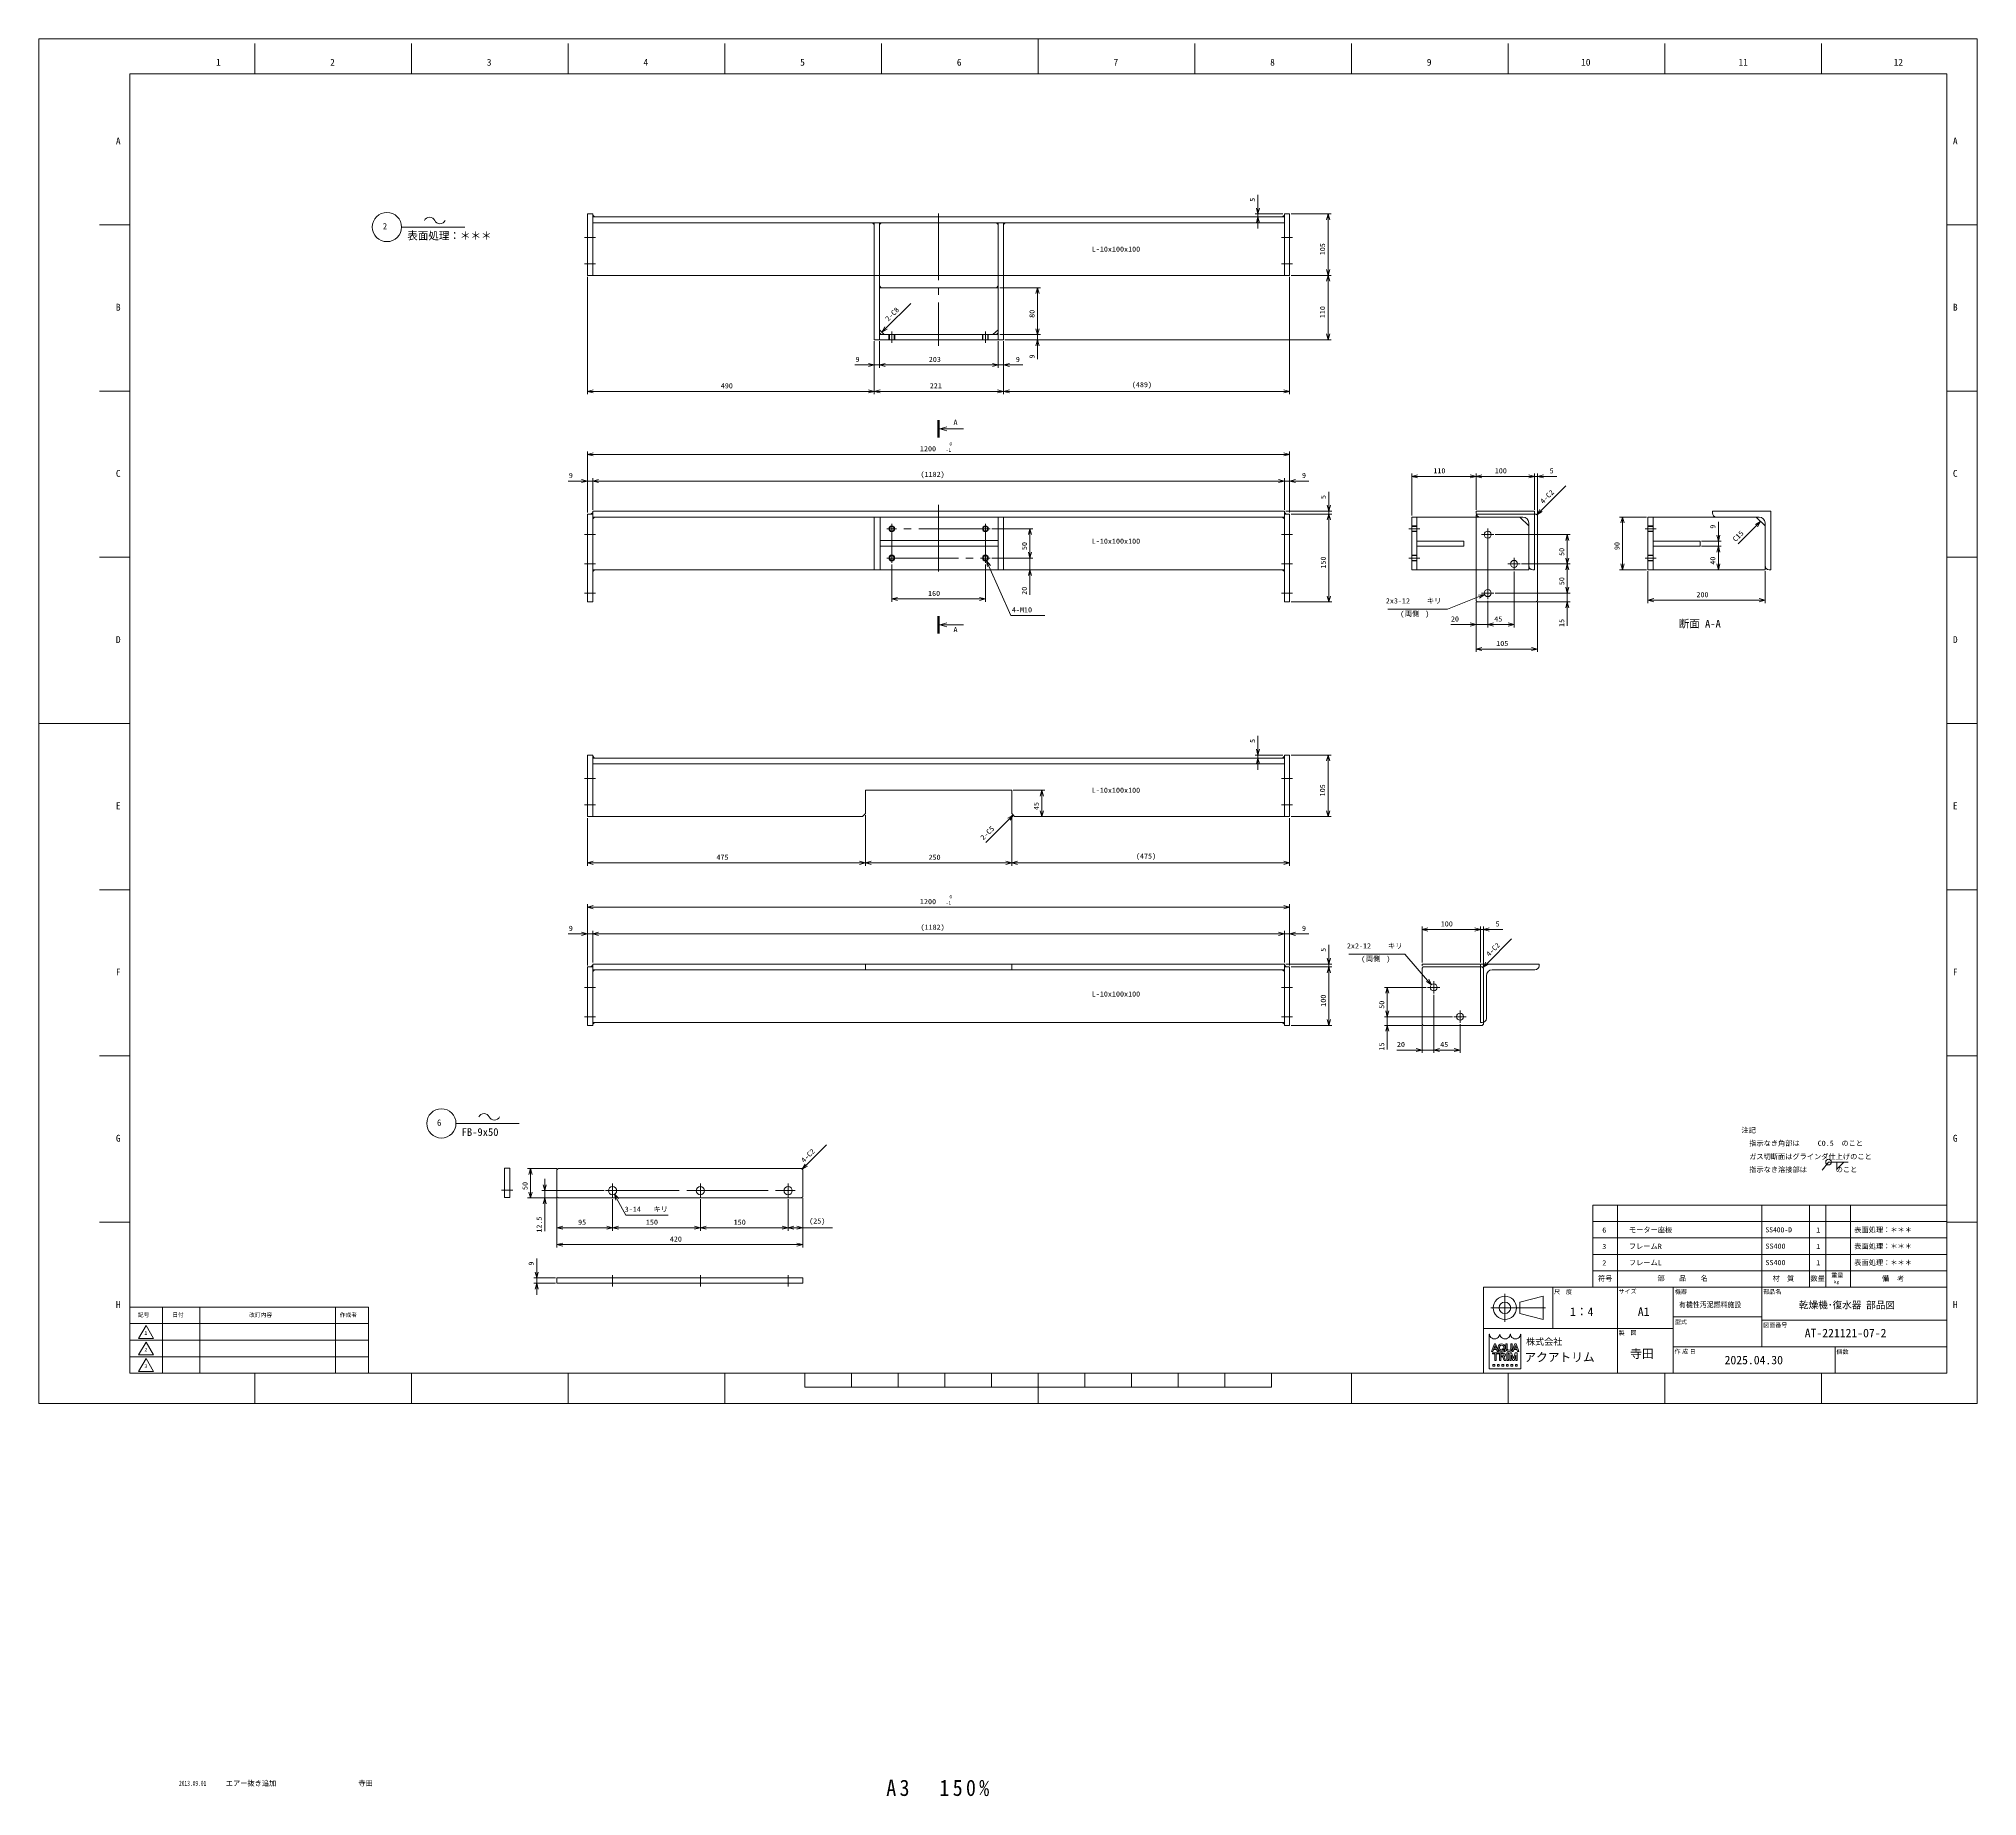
# Model space of a CAD drawing. Units: millimetres at full size. Extents: x -1656 to 1656, y -1827 to 1175.
import ezdxf
from ezdxf.enums import TextEntityAlignment as Align

# ---------------------------------------------------------------- set-up
doc = ezdxf.new("R2010")
doc.units = ezdxf.units.MM
doc.header["$LTSCALE"] = 12.6647
doc.linetypes.add('CHAIN2', pattern=[12, 9, -1, 1, -1])
for name, color, linetype, lineweight in [('0-0_90_FRAME', 2, 'Continuous', 9), ('0-1_91_BLANK', 6, 'Continuous', 9), ('0-2_08_DIM', 3, 'Continuous', 9), ('0-3_04_HIDDEN', 7, 'Continuous', 9), ('0-4_0', 134, 'Continuous', 9), ('0-5_05_CENTER', 2, 'CHAIN2', 9)]:
    doc.layers.add(name, color=color, linetype=linetype, lineweight=lineweight)
doc.layers.add('0-6_07_TEXT', color=3, linetype='Continuous')
doc.layers.add('0-8', color=7, linetype='Continuous')
doc.styles.add('ＭＳ ゴシック', font='')
doc.styles.add('ＭＳ Ｐゴシック', font='')
doc.styles.get('ＭＳ ゴシック').set_extended_font_data('MS Gothic')
doc.styles.get('ＭＳ Ｐゴシック').set_extended_font_data('MS PGothic')

# ---------------------------------------------------------------- blocks, each defined once
blk = doc.blocks.new('Weld-line')
at = {"layer": '0-2_08_DIM'}
blk.add_line((0, 0), (1, 0), dxfattribs=at)
blk = doc.blocks.new('Weld10-s5')
at = {"layer": '0-2_08_DIM'}
blk.add_circle((0, 0), 2, dxfattribs=at)
blk = doc.blocks.new('Weld10-a1')
at = {"layer": '0-2_08_DIM'}
blk.add_lwpolyline([(5, 0), (0, 5), (0, 0)], close=True, dxfattribs=at)
blk = doc.blocks.new('Jis_w20130906110600')
at = {"layer": '0-2_08_DIM'}
blk.add_line((-4.631, -5.765), (0, 0), dxfattribs=at)
blk.add_blockref('Weld10-s5', (0, 0), dxfattribs=at)
at = {"layer": '0-2_08_DIM', "xscale": 14, "yscale": 14}
blk.add_blockref('Weld-line', (0, 0), dxfattribs=at)
at = {"layer": '0-2_08_DIM', "xscale": -1, "rotation": 180}
blk.add_blockref('Weld10-a1', (6, 0), dxfattribs=at)
blk = doc.blocks.new('p1ba05')
at = {"layer": '0-2_08_DIM'}
for centre, start, end in [((-2.954, 0.285), 24.22764, 155.57578), ((0, 1.621), 204.22764, 335.57578)]:
    blk.add_arc(centre, 1.621, start, end, dxfattribs=at)
blk = doc.blocks.new('A$C2B834F33')
at = {"layer": '0-3_04_HIDDEN'}
for p, q in [((0, 0), (-100, 0)), ((-100, -3), (-100, 0)), ((0, 0), (0, -100)), ((-93, -10), (-20, -10)), ((-10, -20), (-10, -93)), ((-3, -100), (0, -100))]:
    blk.add_line(p, q, dxfattribs=at)
for centre, radius, start, end in [((-93, -3), 7, 180, 270), ((-20, -20), 10, 0, 90), ((-3, -93), 7, 180, 270)]:
    blk.add_arc(centre, radius, start, end, dxfattribs=at)
blk = doc.blocks.new('M10Tz_1')
at = {"layer": '0-4_0'}
for radius in [5, 4]:
    blk.add_circle((0, 0), radius, dxfattribs=at)
at = {"layer": '0-5_05_CENTER'}
for p, q in [((8.34, 0), (-8.34, 0)), ((0, -8.34), (0, 8.34))]:
    blk.add_line(p, q, dxfattribs=at)
blk = doc.blocks.new('seca02')
at = {"layer": '0-4_0'}
for q in [(3.5, 0.804), (3.5, -0.804), (10.635, 0)]:
    blk.add_line((0.5, 0), q, dxfattribs=at)
blk.add_solid([(-0.5, 3.763), (-0.5, -3.763), (0.5, 3.763), (0.5, -3.763)], dxfattribs=at)
blk = doc.blocks.new('AM_BALLOON1')
at = {"layer": '0-2_08_DIM'}
blk.add_circle((0, 0), 5, dxfattribs=at)
blk = doc.blocks.new('_Open30')
at = {"layer": '0-2_08_DIM'}
blk.add_line((0, 0), (-1, 0), dxfattribs=at)
blk.add_lwpolyline([(-1, 0.268), (0, 0), (-1, -0.268)], dxfattribs=at)

msp = doc.modelspace()

# ---------------------------------------------------------------- linework, layer by layer
at = {"layer": '0-0_90_FRAME'}
for p, q in [((-1286.9, 1115.59), (-1286.9, 1167.44)), ((-1019.17, 1115.59), (-1019.17, 1167.44)), ((-751.44, 1115.59), (-751.44, 1167.44)), ((-483.7, 1115.59), (-483.7, 1167.44)), ((-215.97, 1115.59), (-215.97, 1167.44)), ((319.5, 1115.59), (319.5, 1167.44)), ((587.24, 1115.59), (587.24, 1167.44)), ((854.97, 1115.59), (854.97, 1167.44)), ((1122.71, 1115.59), (1122.71, 1167.44)), ((1390.44, 1115.59), (1390.44, 1167.44)), ((-1501.02, 857.45), (-1552.87, 857.45)), ((1656.41, 857.45), (1604.56, 857.45)), ((-1501.02, 573.46), (-1552.87, 573.46)), ((1656.41, 573.46), (1604.56, 573.46)), ((-1501.02, 289.47), (-1552.87, 289.47)), ((1656.41, 289.47), (1604.56, 289.47)), ((-1501.02, -278.51), (-1552.87, -278.51)), ((1656.41, -278.51), (1604.56, -278.51)), ((-1501.02, -562.5), (-1552.87, -562.5)), ((1656.41, -562.5), (1604.56, -562.5)), ((999.67, -817.54), (1604.56, -817.54)), ((999.67, -817.54), (999.67, -957.54)), ((1041.67, -817.54), (1041.67, -957.54)), ((1288.03, -817.54), (1288.03, -957.54)), ((1369.81, -817.54), (1369.81, -957.54)), ((1397.81, -817.54), (1397.81, -957.54)), ((1439.81, -817.54), (1439.81, -957.54)), ((-1501.02, -846.49), (-1552.87, -846.49)), ((999.67, -845.54), (1604.56, -845.54)), ((1656.41, -846.49), (1604.56, -846.49)), ((999.67, -873.54), (1604.56, -873.54)), ((999.67, -901.54), (1604.56, -901.54)), ((999.67, -929.54), (1604.56, -929.54)), ((828.74, -1067.35), (832.33, -1057.27)), ((831.27, -1054.55), (833.39, -1054.55)), ((834.02, -1062.03), (832.33, -1057.27)), ((838.22, -1067.29), (833.39, -1054.55)), ((850.64, -1062.18), (850.64, -1054.55)), ((852.95, -1054.55), (850.64, -1054.55)), ((852.95, -1061.72), (852.95, -1054.55)), ((861.4, -1062.18), (861.4, -1054.55)), ((863.57, -1067.35), (867.16, -1057.27)), ((866.1, -1054.55), (868.22, -1054.55)), ((868.86, -1062.03), (867.16, -1057.27)), ((873.05, -1067.29), (868.22, -1054.55)), ((826.44, -1067.35), (826.44, -1067.29)), ((826.44, -1067.35), (828.74, -1067.35)), ((828.1, -1069.92), (838.6, -1069.92)), ((828.1, -1069.92), (828.1, -1071.71)), ((828.1, -1071.71), (831.94, -1071.71)), ((828.74, -1089.43), (828.74, -1092.5)), ((829.99, -1063.98), (830.68, -1062.03)), ((829.99, -1063.98), (834.72, -1063.98)), ((830.68, -1062.03), (834.02, -1062.03)), ((832.2, -1082.72), (832.2, -1071.96)), ((832.2, -1082.72), (834.5, -1082.72)), ((834.5, -1082.72), (834.5, -1071.96)), ((834.76, -1071.71), (838.6, -1071.71)), ((836.42, -1089.43), (836.42, -1092.5)), ((837.67, -1060.18), (837.67, -1061.72)), ((838.22, -1067.35), (838.22, -1067.29)), ((838.6, -1069.92), (838.6, -1071.71)), ((839.81, -1060.33), (839.81, -1061.56)), ((840.06, -1069.92), (840.06, -1082.72)), ((840.06, -1069.92), (845.95, -1069.92)), ((842.37, -1071.71), (846.26, -1071.71)), ((842.44, -1076.65), (842.44, -1074.86)), ((842.44, -1074.86), (846.26, -1074.86)), ((842.44, -1076.65), (844.96, -1076.65)), ((844.06, -1063.96), (845.2, -1062.75)), ((844.06, -1063.96), (845.11, -1064.98)), ((844.11, -1089.43), (844.11, -1092.5)), ((845.2, -1062.75), (849.94, -1066.66)), ((845.91, -1077.3), (847.86, -1082.72)), ((846.56, -1063.82), (848.21, -1065.18)), ((846.68, -1066.5), (848.46, -1068.24)), ((847.32, -1060.33), (847.32, -1061.56)), ((847.86, -1082.72), (850.34, -1082.72)), ((848.14, -1077.22), (850.34, -1082.62)), ((848.46, -1068.24), (849.94, -1066.66)), ((849.46, -1060.18), (849.46, -1061.72)), ((850.34, -1082.62), (850.34, -1082.72)), ((851.79, -1089.43), (851.79, -1092.5)), ((852.29, -1069.92), (855.1, -1069.92)), ((852.29, -1069.92), (852.29, -1071.71)), ((852.29, -1082.72), (852.29, -1080.93)), ((852.54, -1080.67), (852.54, -1071.96)), ((854.85, -1080.67), (854.85, -1071.96)), ((855.1, -1069.92), (855.1, -1071.71)), ((856.4, -1067.35), (855.64, -1067.35)), ((857.41, -1069.92), (860.76, -1069.92)), ((859.48, -1089.43), (859.48, -1092.5)), ((862.66, -1082.72), (859.71, -1073.76)), ((863.82, -1079.22), (860.76, -1069.92)), ((861.27, -1067.35), (861.27, -1067.29)), ((861.27, -1067.35), (863.57, -1067.35)), ((862.66, -1082.72), (864.97, -1082.72)), ((863.82, -1079.22), (866.87, -1069.92)), ((864.82, -1063.98), (865.52, -1062.03)), ((864.82, -1063.98), (869.55, -1063.98)), ((864.97, -1082.72), (867.92, -1073.76)), ((865.52, -1062.03), (868.86, -1062.03)), ((870.22, -1069.92), (866.87, -1069.92)), ((870.24, -1089.43), (870.24, -1092.5)), ((873.05, -1067.35), (873.05, -1067.29)), ((-1286.9, -1156.24), (-1286.9, -1104.63)), ((-1019.17, -1156.24), (-1019.17, -1104.63)), ((-751.44, -1156.24), (-751.44, -1104.63)), ((-483.7, -1156.24), (-483.7, -1104.63)), ((587.24, -1156.24), (587.24, -1104.63)), ((854.97, -1156.24), (854.97, -1104.63)), ((1122.71, -1156.24), (1122.71, -1104.63)), ((1390.44, -1156.24), (1390.44, -1104.63))]:
    msp.add_line(p, q, dxfattribs=at)
at = {"layer": '0-0_90_FRAME', "color": 6}
for p, q in [((51.77, 1175.44), (51.77, 1115.59)), ((-1656.41, 5.48), (-1501.02, 5.48)), ((1656.41, 5.48), (1604.56, 5.48)), ((-347.06, -1128.56), (-347.06, -1104.63)), ((-267.3, -1128.56), (-267.3, -1104.63)), ((-187.53, -1128.56), (-187.53, -1104.63)), ((-107.76, -1128.56), (-107.76, -1104.63)), ((-28, -1128.56), (-28, -1104.63)), ((51.77, -1156.24), (51.77, -1104.63)), ((131.53, -1128.56), (131.53, -1104.63)), ((211.3, -1128.56), (211.3, -1104.63)), ((291.07, -1128.56), (291.07, -1104.63)), ((370.83, -1128.56), (370.83, -1104.63)), ((450.6, -1128.56), (450.6, -1104.63)), ((-347.06, -1128.56), (450.6, -1128.56))]:
    msp.add_line(p, q, dxfattribs=at)
at = {"layer": '0-0_90_FRAME', "color": 134}
for p, q in [((931.36, -1028.26), (931.36, -957.54)), ((999.67, -957.54), (1604.56, -957.54)), ((1041.67, -1104.63), (1041.67, -957.54)), ((1136.99, -1104.63), (1136.99, -957.54)), ((1288.03, -957.54), (1288.03, -1059.37)), ((-1445.02, -1104.63), (-1445.02, -991.48)), ((-1381.02, -1104.63), (-1381.02, -991.48)), ((-1149.02, -1104.63), (-1149.02, -991.48)), ((825.43, -992.9), (918.49, -992.9)), ((849.19, -1016.66), (849.19, -969.14)), ((-1501.02, -1019.77), (-1093.02, -1019.77)), ((1136.99, -1008.46), (1288.03, -1008.46)), ((1288.03, -1014.11), (1604.56, -1014.11)), ((-1501.02, -1048.06), (-1093.02, -1048.06)), ((1136.99, -1028.26), (812.56, -1028.26)), ((1136.99, -1059.37), (1604.56, -1059.37)), ((1413.53, -1059.37), (1413.53, -1104.63)), ((-1501.02, -1076.34), (-1093.02, -1076.34))]:
    msp.add_line(p, q, dxfattribs=at)
at = {"layer": '0-0_90_FRAME', "color": 6}
msp.add_lwpolyline([(-1501.02, -1104.63), (1604.56, -1104.63), (1604.56, 1115.59), (-1501.02, 1115.59)], close=True, dxfattribs=at)
at = {"layer": '0-0_90_FRAME', "color": 134}
for points in [[(812.56, -1104.63), (1604.56, -1104.63), (1604.56, -957.54), (812.56, -957.54)], [(-1501.02, -1104.63), (-1093.02, -1104.63), (-1093.02, -991.48), (-1501.02, -991.48)], [(874.93, -983), (914.53, -973.1), (914.53, -1012.7), (874.93, -1002.8)], [(-1485.75, -1045.05), (-1473.02, -1023), (-1460.29, -1045.05)], [(-1485.75, -1073.34), (-1473.02, -1051.29), (-1460.29, -1073.34)], [(-1485.75, -1101.62), (-1473.02, -1079.58), (-1460.29, -1101.62)]]:
    msp.add_lwpolyline(points, close=True, dxfattribs=at)
at = {"layer": '0-0_90_FRAME'}
for points in [[(876.38, -1037.94), (876.38, -1097.12), (822.59, -1097.12), (822.59, -1037.94)], [(826.44, -1067.35), (826.44, -1067.29), (831.27, -1054.55)], [(859.09, -1061.72), (859.09, -1054.55), (861.4, -1054.55)], [(861.27, -1067.35), (861.27, -1067.29), (866.1, -1054.55)], [(828.74, -1089.43), (831.81, -1089.43), (831.81, -1092.5), (828.74, -1092.5)], [(838.22, -1067.35), (835.92, -1067.35), (834.72, -1063.98)], [(836.42, -1089.43), (839.5, -1089.43), (839.5, -1092.5), (836.42, -1092.5)], [(840.06, -1082.72), (842.37, -1082.72), (842.37, -1071.71)], [(844.11, -1089.43), (847.18, -1089.43), (847.18, -1092.5), (844.11, -1092.5)], [(851.79, -1089.43), (854.87, -1089.43), (854.87, -1092.5), (851.79, -1092.5)], [(852.29, -1082.72), (855.1, -1082.72), (855.1, -1080.93)], [(857.41, -1069.92), (857.41, -1082.72), (859.72, -1082.72), (859.71, -1073.76)], [(859.48, -1089.43), (862.55, -1089.43), (862.55, -1092.5), (859.48, -1092.5)], [(870.24, -1089.43), (867.16, -1089.43), (867.16, -1092.5), (870.24, -1092.5)], [(867.92, -1073.76), (867.92, -1082.72), (870.22, -1082.72), (870.22, -1069.92)], [(873.05, -1067.35), (870.75, -1067.35), (869.55, -1063.98)]]:
    msp.add_lwpolyline(points, dxfattribs=at)
at = {"layer": '0-0_90_FRAME', "color": 134}
for radius in [19.8, 9.9]:
    msp.add_circle((849.19, -992.9), radius, dxfattribs=at)
at = {"layer": '0-0_90_FRAME'}
for centre, radius, start, end in [((822.59, -1038.2), 0.256, 0, 90), ((840.52, -1038.2), 0.256, 0, 180), ((840.52, -1038.2), 0.256, 0, 90), ((858.45, -1038.2), 0.256, 0, 180), ((876.38, -1038.2), 0.256, 90, 180), ((831.94, -1071.96), 0.256, 0, 90), ((834.76, -1071.96), 0.256, 90, 180), ((844.96, -1077.68), 1.02, 21.9283, 90), ((846.2, -1073.28), 1.58, 271.99706, 88.00294), ((846.59, -1077.85), 1.68, 22.27295, 58.55311), ((856.06, -1061.95), 5.42, 182.45003, 265.55526), ((852.29, -1071.96), 0.256, 0, 90), ((852.29, -1080.67), 0.256, 270, 0), ((857.52, -1061.78), 4.57, 179.25279, 218.96457), ((856.02, -1060.92), 4.26, 241.15773, 298.84227), ((855.1, -1071.96), 0.256, 90, 180), ((855.1, -1080.67), 0.256, 180, 270), ((855.98, -1061.95), 5.42, 274.44474, 357.54997), ((854.52, -1061.78), 4.57, 321.03543, 0.74721)]:
    msp.add_arc(centre, radius, start, end, dxfattribs=at)
for centre, major_axis, ratio, start_param, end_param in [((831.56, -1038.2), (-8.71, 0), 0.882353, 6.2831853, 9.424778), ((843.56, -1060.18), (-5.89, 0), 0.956522, 3.1415927, 6.2831853), ((843.56, -1060.33), (3.76, 0), 0.994718, 6.2831853, 9.424778), ((849.49, -1038.2), (-8.71, 0), 0.882353, 6.2831853, 9.424778), ((867.42, -1038.2), (-8.71, 0), 0.882353, 6.2831853, 9.424778), ((843.56, -1061.72), (-5.89, 0), 0.956522, 6.2831853, 8.4104559), ((843.56, -1061.57), (3.76, 0), 0.995036, 3.1415927, 5.1354926), ((845.95, -1073.28), (-4.13, 0), 0.81482, 1.9440695, 4.712389), ((843.56, -1061.57), (3.76, 0), 0.995036, 5.6366671, 6.2831853), ((843.56, -1061.72), (-5.89, 0), 0.956522, 2.4802046, 3.1415927)]:
    msp.add_ellipse(centre, major_axis=major_axis, ratio=ratio, start_param=start_param, end_param=end_param, dxfattribs=at)
at = {"layer": '0-1_91_BLANK'}
msp.add_lwpolyline([(-1656.41, -1156.24), (1656.41, -1156.24), (1656.41, 1175.44), (-1656.41, 1175.44)], close=True, dxfattribs=at)
at = {"layer": '0-2_08_DIM'}
for p, q in [((427.24, 886.06), (427.24, 909.06)), ((469.83, 876.06), (422.24, 876.06)), ((469.83, 871.06), (422.24, 871.06)), ((427.24, 871.06), (427.24, 876.06)), ((483.83, 876.06), (552.05, 876.06)), ((547.05, 781.06), (547.05, 866.06)), ((-1036.32, 853.75), (-928.42, 853.75)), ((427.24, 861.06), (427.24, 851.06)), ((-718.68, 768.56), (-718.68, 568)), ((481.33, 768.56), (481.33, 568)), ((483.83, 771.06), (552.05, 771.06)), ((483.83, 771.06), (552.05, 771.06)), ((-14.17, 750.06), (55.46, 750.06)), ((50.46, 680.06), (50.46, 740.06)), ((547.05, 761.06), (547.05, 671.06)), ((-208.56, 681.09), (-166, 723.11)), ((-14.17, 670.06), (55.46, 670.06)), ((-14.17, 670.06), (55.46, 670.06)), ((50.46, 680.06), (50.46, 690.06)), ((50.46, 670.06), (50.46, 661.06)), ((-228.67, 658.56), (-228.67, 613.1)), ((-228.67, 658.56), (-228.67, 568)), ((-228.67, 658.56), (-228.67, 568)), ((-219.67, 658.56), (-219.67, 613.1)), ((-219.67, 658.56), (-219.67, 613.1)), ((-16.67, 658.56), (-16.67, 613.1)), ((-16.67, 658.56), (-16.67, 613.1)), ((-7.67, 658.56), (-7.67, 613.1)), ((-7.67, 658.56), (-7.67, 568)), ((-7.67, 658.56), (-7.67, 568)), ((-5.17, 661.06), (55.46, 661.06)), ((-5.17, 661.06), (552.05, 661.06)), ((50.46, 651.06), (50.46, 628.06)), ((-238.67, 618.1), (-261.67, 618.1)), ((-219.67, 618.1), (-228.67, 618.1)), ((-209.67, 618.1), (-199.67, 618.1)), ((-209.67, 618.1), (-26.67, 618.1)), ((-26.67, 618.1), (-36.67, 618.1)), ((-16.67, 618.1), (-7.67, 618.1)), ((2.33, 618.1), (25.33, 618.1)), ((-708.68, 573), (-238.67, 573)), ((-17.67, 573), (-218.67, 573)), ((2.33, 573), (471.33, 573)), ((-718.68, 365.79), (-718.68, 470.41)), ((-708.68, 465.41), (471.33, 465.41)), ((481.33, 365.79), (481.33, 470.41)), ((689.9, 360.79), (689.9, 432.8)), ((799.9, 370.79), (799.9, 432.8)), ((799.9, 370.79), (799.9, 432.8)), ((899.9, 370.79), (899.9, 432.8)), ((899.9, 370.79), (899.9, 432.8)), ((904.9, 363.79), (904.9, 432.8)), ((-728.68, 419.77), (-751.68, 419.77)), ((-718.68, 365.79), (-718.68, 424.77)), ((-709.68, 419.77), (-718.68, 419.77)), ((-709.68, 370.79), (-709.68, 424.77)), ((-709.68, 370.79), (-709.68, 424.77)), ((-699.68, 419.77), (-689.68, 419.77)), ((-699.68, 419.77), (462.33, 419.77)), ((462.33, 419.77), (452.33, 419.77)), ((472.33, 370.79), (472.33, 424.77)), ((472.33, 370.79), (472.33, 424.77)), ((472.33, 419.77), (481.33, 419.77)), ((481.33, 365.79), (481.33, 424.77)), ((491.33, 419.77), (514.33, 419.77)), ((548.33, 378.29), (548.33, 401.29)), ((789.9, 427.8), (699.9, 427.8)), ((889.9, 427.8), (809.9, 427.8)), ((889.9, 427.8), (879.9, 427.8)), ((899.9, 427.8), (904.9, 427.8)), ((910.97, 369.36), (953.07, 411.45)), ((914.9, 427.8), (937.9, 427.8)), ((474.83, 368.29), (553.33, 368.29)), ((548.33, 363.29), (548.33, 368.29)), ((-27.83, 338.29), (42.44, 338.29)), ((483.83, 363.29), (553.33, 363.29)), ((483.83, 363.29), (553.33, 363.29)), ((548.33, 353.29), (548.33, 343.29)), ((548.33, 353.29), (548.33, 223.29)), ((1091.25, 358.29), (1045.21, 358.29)), ((1050.21, 278.29), (1050.21, 348.29)), ((1214.02, 327.29), (1214.02, 350.29)), ((1279.18, 343.72), (1247.8, 312.34)), ((37.44, 298.29), (37.44, 328.29)), ((37.44, 298.29), (37.44, 308.29)), ((832.81, 328.29), (960.82, 328.29)), ((955.82, 288.29), (955.82, 318.29)), ((1185.25, 317.29), (1219.02, 317.29)), ((1185.25, 308.29), (1219.02, 308.29)), ((1185.25, 308.29), (1219.02, 308.29)), ((1214.02, 308.29), (1214.02, 317.29)), ((1214.02, 298.29), (1214.02, 288.29)), ((1214.02, 298.29), (1214.02, 278.29)), ((-198.67, 277.45), (-198.67, 213.35)), ((-38.67, 277.45), (-38.67, 213.35)), ((-27.83, 288.29), (42.44, 288.29)), ((-27.83, 288.29), (42.44, 288.29)), ((-5.17, 268.29), (42.44, 268.29)), ((37.44, 288.29), (37.44, 268.29)), ((864.9, 265.38), (864.9, 169.63)), ((877.81, 278.29), (960.82, 278.29)), ((877.81, 278.29), (960.82, 278.29)), ((955.82, 238.29), (955.82, 268.29)), ((1091.25, 268.29), (1045.21, 268.29)), ((1093.75, 265.79), (1093.75, 211.19)), ((1211.25, 268.29), (1219.02, 268.29)), ((1293.75, 265.79), (1293.75, 211.19)), ((37.44, 258.29), (37.44, 225.29)), ((955.82, 238.29), (955.82, 248.29)), ((-188.67, 218.35), (-48.67, 218.35)), ((483.83, 213.29), (553.33, 213.29)), ((799.9, 212.79), (799.9, 169.63)), ((799.9, 212.79), (799.9, 127.81)), ((819.9, 215.38), (819.9, 169.63)), ((819.9, 215.38), (819.9, 169.63)), ((832.81, 228.29), (960.82, 228.29)), ((832.81, 228.29), (960.82, 228.29)), ((904.9, 212.79), (904.9, 127.81)), ((905.4, 213.29), (960.82, 213.29)), ((955.82, 228.29), (955.82, 213.29)), ((955.82, 203.29), (955.82, 172.29)), ((1103.75, 216.19), (1283.75, 216.19)), ((789.9, 174.63), (756.9, 174.63)), ((819.9, 174.63), (799.9, 174.63)), ((829.9, 174.63), (839.9, 174.63)), ((829.9, 174.63), (854.9, 174.63)), ((809.9, 132.81), (894.9, 132.81)), ((427.24, -38.44), (427.24, -15.44)), ((469.83, -48.45), (422.24, -48.45)), ((469.83, -53.45), (422.24, -53.45)), ((427.24, -53.45), (427.24, -48.45)), ((427.24, -63.45), (427.24, -73.45)), ((483.83, -48.45), (552.05, -48.45)), ((547.05, -143.45), (547.05, -58.45)), ((8.83, -108.45), (62.87, -108.45)), ((57.87, -118.45), (57.87, -143.45)), ((-718.68, -155.95), (-718.68, -237.52)), ((-243.67, -150.95), (-243.67, -237.52)), ((-243.67, -150.95), (-243.67, -237.52)), ((1.76, -158.02), (-38.08, -197.86)), ((6.33, -150.95), (6.33, -237.52)), ((6.33, -150.95), (6.33, -237.52)), ((13.83, -153.45), (62.87, -153.45)), ((481.33, -155.95), (481.33, -237.52)), ((483.83, -153.45), (552.05, -153.45)), ((-708.68, -232.52), (-253.67, -232.52)), ((-3.67, -232.52), (-233.67, -232.52)), ((16.33, -232.52), (471.33, -232.52)), ((-718.68, -407.91), (-718.68, -303.29)), ((-708.68, -308.29), (471.33, -308.29)), ((481.33, -407.91), (481.33, -303.29)), ((-728.68, -353.94), (-751.68, -353.94)), ((-718.68, -407.91), (-718.68, -348.94)), ((-709.68, -353.94), (-718.68, -353.94)), ((-709.68, -402.91), (-709.68, -348.94)), ((-709.68, -402.91), (-709.68, -348.94)), ((-699.68, -353.94), (-689.68, -353.94)), ((-699.68, -353.94), (462.33, -353.94)), ((462.33, -353.94), (452.33, -353.94)), ((472.33, -402.91), (472.33, -348.94)), ((472.33, -402.91), (472.33, -348.94)), ((472.33, -353.94), (481.33, -353.94)), ((481.33, -407.91), (481.33, -348.94)), ((491.33, -353.94), (514.33, -353.94)), ((707.57, -402.91), (707.57, -341.4)), ((797.57, -346.4), (717.57, -346.4)), ((797.57, -346.4), (787.57, -346.4)), ((807.57, -402.91), (807.57, -341.4)), ((807.57, -402.91), (807.57, -341.4)), ((807.57, -346.4), (812.57, -346.4)), ((812.57, -409.91), (812.57, -341.4)), ((818.64, -404.34), (860.73, -362.25)), ((822.57, -346.4), (845.57, -346.4)), ((548.33, -395.41), (548.33, -372.41)), ((474.83, -405.41), (553.33, -405.41)), ((483.83, -410.41), (553.33, -410.41)), ((483.83, -410.41), (553.33, -410.41)), ((548.33, -410.41), (548.33, -405.41)), ((548.33, -420.41), (548.33, -430.41)), ((548.33, -420.41), (548.33, -500.41)), ((714.66, -445.41), (643.16, -445.41)), ((648.16, -485.41), (648.16, -455.41)), ((727.57, -458.32), (727.57, -557.4)), ((727.57, -458.32), (727.57, -557.4)), ((759.66, -495.41), (643.16, -495.41)), ((759.66, -495.41), (643.16, -495.41)), ((648.16, -485.41), (648.16, -475.41)), ((648.16, -495.41), (648.16, -510.41)), ((483.83, -510.41), (553.33, -510.41)), ((707.07, -510.41), (643.16, -510.41)), ((648.16, -520.41), (648.16, -551.41)), ((707.57, -510.91), (707.57, -557.4)), ((772.57, -508.32), (772.57, -557.4)), ((697.57, -552.4), (664.57, -552.4)), ((727.57, -552.4), (707.57, -552.4)), ((737.57, -552.4), (747.57, -552.4)), ((737.57, -552.4), (762.57, -552.4)), ((-943.34, -677.73), (-835.44, -677.73)), ((-344.72, -749.02), (-310.07, -714.36)), ((-771.3, -755.09), (-820.94, -755.09)), ((-815.94, -795.09), (-815.94, -765.09)), ((-690.35, -792.59), (-796.77, -792.59)), ((-791.77, -782.59), (-791.77, -772.59)), ((-791.77, -792.59), (-791.77, -805.09)), ((-771.3, -805.09), (-820.94, -805.09)), ((-771.3, -805.09), (-796.77, -805.09)), ((-791.77, -815.09), (-791.77, -862.09)), ((-770.8, -805.59), (-770.8, -861.05)), ((-770.8, -805.59), (-770.8, -889.86)), ((-675.8, -807.15), (-675.8, -861.05)), ((-675.8, -807.15), (-675.8, -861.05)), ((-525.8, -807.15), (-525.8, -861.05)), ((-525.8, -807.15), (-525.8, -861.05)), ((-375.8, -807.15), (-375.8, -861.05)), ((-375.8, -807.15), (-375.8, -861.05)), ((-350.8, -805.59), (-350.8, -861.05)), ((-350.8, -805.59), (-350.8, -889.86)), ((-685.8, -856.05), (-760.8, -856.05)), ((-665.8, -856.05), (-535.8, -856.05)), ((-515.8, -856.05), (-385.8, -856.05)), ((-365.8, -856.05), (-360.8, -856.05)), ((-350.8, -856.05), (-299.8, -856.05)), ((-760.8, -884.86), (-360.8, -884.86)), ((-805.48, -931.76), (-805.48, -908.76)), ((-773.3, -941.76), (-810.48, -941.76)), ((-773.3, -950.76), (-810.48, -950.76)), ((-805.48, -950.76), (-805.48, -941.76)), ((-805.48, -960.76), (-805.48, -970.76))]:
    msp.add_line(p, q, dxfattribs=at)
for points in [[(63.1, 190.21), (4.6, 190.21), (-32.62, 274.57)], [(648.89, 200.88), (750.99, 200.88), (805.04, 222.38)], [(582.3, -388.62), (678.4, -388.62), (717.09, -433.32)], [(-580.88, -834.57), (-652.98, -834.57), (-667.68, -807.53)]]:
    msp.add_lwpolyline(points, dxfattribs=at)
at = {"layer": '0-3_04_HIDDEN'}
for p, q in [((-709.68, 861.06), (472.33, 861.06)), ((-228.67, 861.06), (-228.67, 771.06)), ((-219.67, 771.06), (-219.67, 861.06)), ((-16.67, 771.06), (-16.67, 861.06)), ((-7.67, 861.06), (-7.67, 771.06)), ((-203.67, 661.06), (-203.67, 670.06)), ((-202.77, 661.06), (-202.77, 670.06)), ((-194.57, 661.06), (-194.57, 670.06)), ((-193.67, 661.06), (-193.67, 670.06)), ((-43.67, 661.06), (-43.67, 670.06)), ((-42.77, 661.06), (-42.77, 670.06)), ((-34.57, 661.06), (-34.57, 670.06)), ((-33.67, 661.06), (-33.67, 670.06)), ((689.9, 343.29), (698.9, 343.29)), ((689.9, 342.39), (698.9, 342.39)), ((689.9, 334.19), (698.9, 334.19)), ((689.9, 333.29), (698.9, 333.29)), ((799.9, 358.29), (806.9, 358.29)), ((874.9, 358.29), (889.9, 343.29)), ((1093.75, 343.29), (1102.75, 343.29)), ((1093.75, 342.39), (1102.75, 342.39)), ((1093.75, 334.19), (1102.75, 334.19)), ((1093.75, 333.29), (1102.75, 333.29)), ((689.9, 293.29), (698.9, 293.29)), ((689.9, 292.39), (698.9, 292.39)), ((689.9, 284.19), (698.9, 284.19)), ((689.9, 283.29), (698.9, 283.29)), ((1093.75, 293.29), (1102.75, 293.29)), ((1093.75, 292.39), (1102.75, 292.39)), ((1093.75, 284.19), (1102.75, 284.19)), ((1093.75, 283.29), (1102.75, 283.29)), ((-709.68, -63.45), (472.33, -63.45))]:
    msp.add_line(p, q, dxfattribs=at)
for points in [[(689.9, 268.29), (698.9, 268.29), (698.9, 358.29), (689.9, 358.29)], [(-218.67, 308.29), (-16.67, 308.29), (-16.67, 318.29), (-218.67, 318.29)], [(698.9, 308.29), (778.9, 308.29), (778.9, 317.29), (698.9, 317.29)]]:
    msp.add_lwpolyline(points, close=True, dxfattribs=at)
msp.add_lwpolyline([(889.9, 275.29), (889.9, 268.29), (799.9, 268.29)], dxfattribs=at)
at = {"layer": '0-4_0'}
for p, q in [((-228.67, 661.06), (-228.67, 771.06)), ((-219.67, 771.06), (-219.67, 661.06)), ((-16.67, 771.06), (-16.67, 661.06)), ((-7.67, 661.06), (-7.67, 771.06)), ((-219.67, 750.06), (-16.67, 750.06)), ((-211.67, 670.06), (-219.67, 678.06)), ((-16.67, 678.06), (-25.67, 670.06)), ((-228.67, 661.06), (-219.67, 661.06)), ((-7.67, 661.06), (-16.67, 661.06)), ((-709.68, 358.29), (472.33, 358.29)), ((-218.67, 358.29), (-218.67, 268.29)), ((-16.67, 358.29), (-16.67, 268.29)), ((684.9, 338.29), (703.9, 338.29)), ((799.9, 358.29), (689.9, 358.29)), ((689.9, 268.29), (689.9, 358.29)), ((1210.75, 358.29), (1093.75, 358.29)), ((1093.75, 268.29), (1093.75, 358.29)), ((1278.75, 358.29), (1293.75, 343.29)), ((684.9, 288.29), (703.9, 288.29)), ((689.9, 268.29), (799.9, 268.29)), ((1293.75, 275.29), (1293.75, 268.29)), ((6.33, -108.45), (-243.67, -108.45)), ((-709.68, -415.41), (472.33, -415.41)), ((-243.67, -405.41), (-243.67, -415.41)), ((6.33, -405.41), (6.33, -415.41))]:
    msp.add_line(p, q, dxfattribs=at)
for points in [[(-718.68, 771.06), (-718.68, 876.06), (-709.68, 876.06), (-709.68, 771.06)], [(-709.68, 771.06), (472.33, 771.06), (472.33, 871.06), (-709.68, 871.06)], [(481.33, 771.06), (481.33, 876.06), (472.33, 876.06), (472.33, 771.06)], [(-219.67, 661.06), (-16.67, 661.06), (-16.67, 670.06), (-219.67, 670.06)], [(-709.68, 268.29), (472.33, 268.29), (472.33, 368.29), (-709.68, 368.29)], [(-709.68, 213.29), (-718.68, 213.29), (-718.68, 363.29), (-709.68, 363.29)], [(-228.67, 358.29), (-7.67, 358.29), (-7.67, 268.29), (-228.67, 268.29)], [(472.33, 213.29), (481.33, 213.29), (481.33, 363.29), (472.33, 363.29)], [(904.9, 361.29), (904.9, 215.29), (902.9, 213.29), (801.9, 213.29), (799.9, 215.29), (799.9, 361.29), (801.9, 363.29), (902.9, 363.29)], [(1093.75, 268.29), (1102.75, 268.29), (1102.75, 358.29), (1093.75, 358.29)], [(1102.75, 308.29), (1182.75, 308.29), (1182.75, 317.29), (1102.75, 317.29)], [(-718.68, -153.45), (-718.68, -48.45), (-709.68, -48.45), (-709.68, -153.45)], [(481.33, -153.45), (481.33, -48.45), (472.33, -48.45), (472.33, -153.45)], [(-709.68, -510.41), (-718.68, -510.41), (-718.68, -410.41), (-709.68, -410.41)], [(-709.68, -505.41), (472.33, -505.41), (472.33, -405.41), (-709.68, -405.41)], [(472.33, -510.41), (481.33, -510.41), (481.33, -410.41), (472.33, -410.41)], [(812.57, -412.41), (812.57, -508.41), (810.57, -510.41), (709.57, -510.41), (707.57, -508.41), (707.57, -412.41), (709.57, -410.41), (810.57, -410.41)], [(-851.34, -804.13), (-851.34, -754.13), (-860.34, -754.13), (-860.34, -804.13)], [(-768.8, -755.09), (-352.8, -755.09), (-350.8, -757.09), (-350.8, -803.09), (-352.8, -805.09), (-768.8, -805.09), (-770.8, -803.09), (-770.8, -757.09)], [(-770.8, -941.76), (-350.8, -941.76), (-350.8, -950.76), (-770.8, -950.76)]]:
    msp.add_lwpolyline(points, close=True, dxfattribs=at)
at = {"layer": '0-4_0', "color": 3}
for points in [[(-709.68, 871.06), (-706.68, 871.06), (-709.68, 874.06)], [(472.33, 871.06), (472.33, 874.06), (469.33, 871.06)], [(-228.67, 861.06), (-228.67, 858.06), (-231.67, 861.06)], [(-219.67, 861.06), (-219.67, 858.06), (-216.67, 861.06)], [(-16.67, 861.06), (-16.67, 858.06), (-19.67, 861.06)], [(-7.67, 861.06), (-7.67, 858.06), (-4.67, 861.06)], [(-219.67, 750.06), (-219.67, 753.06), (-216.67, 750.06)], [(-16.67, 750.06), (-16.67, 753.06), (-19.67, 750.06)], [(-219.67, 670.06), (-219.67, 673.06), (-216.67, 670.06)], [(-16.67, 670.06), (-16.67, 673.06), (-19.67, 670.06)], [(-709.68, 363.29), (-712.68, 363.29), (-709.68, 366.29)], [(472.33, 363.29), (475.33, 363.29), (472.33, 366.29)], [(-709.68, 358.29), (-706.68, 358.29), (-709.68, 355.29)], [(472.33, 358.29), (469.33, 358.29), (472.33, 355.29)], [(-709.68, 268.29), (-706.68, 268.29), (-709.68, 265.29)], [(472.33, 268.29), (469.33, 268.29), (472.33, 265.29)], [(-709.68, -53.45), (-706.68, -53.45), (-709.68, -50.45)], [(472.33, -53.45), (472.33, -50.45), (469.33, -53.45)], [(-709.68, -410.41), (-712.68, -410.41), (-709.68, -407.41)], [(-709.68, -415.41), (-706.68, -415.41), (-709.68, -418.41)], [(472.33, -415.41), (469.33, -415.41), (472.33, -418.41)], [(472.33, -410.41), (475.33, -410.41), (472.33, -407.41)], [(-709.68, -505.41), (-706.68, -505.41), (-709.68, -508.41)], [(472.33, -505.41), (469.33, -505.41), (472.33, -508.41)]]:
    msp.add_lwpolyline(points, close=True, dxfattribs=at)
at = {"layer": '0-4_0'}
for points in [[(899.9, 363.29), (899.9, 368.29), (799.9, 368.29), (799.9, 365.29)], [(1093.75, 268.29), (1132.75, 268.29), (1283.75, 268.29), (1293.75, 268.29)], [(6.33, -108.45), (6.33, -148.45), (11.33, -153.45), (472.33, -153.45), (472.33, -53.45), (-709.68, -53.45), (-709.68, -153.45), (-248.67, -153.45), (-243.67, -148.45), (-243.67, -108.45)], [(807.57, -410.41), (807.57, -405.41), (707.57, -405.41), (707.57, -408.41)]]:
    msp.add_lwpolyline(points, dxfattribs=at)
for centre, radius in [((819.9, 328.29), 6), ((864.9, 278.29), 6), ((819.9, 228.29), 6), ((727.57, -445.41), 6), ((772.57, -495.41), 6), ((-675.8, -792.59), 7), ((-525.8, -792.59), 7), ((-375.8, -792.59), 7)]:
    msp.add_circle(centre, radius, dxfattribs=at)
at = {"layer": '0-5_05_CENTER'}
for p, q in [((-118.67, 876.99), (-118.67, 650.88)), ((-704.68, 836.06), (-723.68, 836.06)), ((467.33, 836.06), (486.33, 836.06)), ((-704.68, 791.06), (-723.68, 791.06)), ((467.33, 791.06), (486.33, 791.06)), ((-198.67, 656.06), (-198.67, 675.06)), ((-38.67, 656.06), (-38.67, 675.06)), ((-118.67, 379.15), (-118.67, 255.24)), ((819.9, 317.88), (819.9, 338.7)), ((1088.75, 338.29), (1107.75, 338.29)), ((-704.68, 328.29), (-723.68, 328.29)), ((467.33, 328.29), (486.33, 328.29)), ((830.31, 328.29), (809.49, 328.29)), ((819.9, 328.29), (819.9, 228.29)), ((-704.68, 278.29), (-723.68, 278.29)), ((467.33, 278.29), (486.33, 278.29)), ((875.31, 278.29), (854.49, 278.29)), ((864.9, 267.88), (864.9, 288.7)), ((1088.75, 288.29), (1107.75, 288.29)), ((819.9, 217.88), (819.9, 238.7)), ((-704.68, 228.29), (-723.68, 228.29)), ((467.33, 228.29), (486.33, 228.29)), ((830.31, 228.29), (809.49, 228.29)), ((-704.68, -88.45), (-723.68, -88.45)), ((467.33, -88.45), (486.33, -88.45)), ((-704.68, -133.45), (-723.68, -133.45)), ((467.33, -133.45), (486.33, -133.45)), ((-704.68, -445.41), (-723.68, -445.41)), ((467.33, -445.41), (486.33, -445.41)), ((737.98, -445.41), (717.16, -445.41)), ((727.57, -455.82), (727.57, -435)), ((-704.68, -495.41), (-723.68, -495.41)), ((467.33, -495.41), (486.33, -495.41)), ((782.98, -495.41), (762.16, -495.41)), ((772.57, -505.82), (772.57, -485)), ((-846.41, -791.63), (-865.73, -791.63)), ((-663.74, -792.59), (-687.85, -792.59)), ((-675.8, -804.65), (-675.8, -780.54)), ((-675.8, -792.59), (-375.8, -792.59)), ((-513.74, -792.59), (-537.85, -792.59)), ((-525.8, -804.65), (-525.8, -780.54)), ((-363.74, -792.59), (-387.85, -792.59)), ((-375.8, -804.65), (-375.8, -780.54)), ((-675.8, -936.83), (-675.8, -956.15)), ((-525.8, -936.83), (-525.8, -956.15)), ((-375.8, -936.83), (-375.8, -956.15))]:
    msp.add_line(p, q, dxfattribs=at)
msp.add_lwpolyline([(-198.67, 288.29), (-38.67, 288.29), (-38.67, 338.29), (-198.67, 338.29)], close=True, dxfattribs=at)

# ---------------------------------------------------------------- block references
at = {"layer": '0-2_08_DIM'}
for name, p, xscale, yscale in [('AM_BALLOON1', (-1061.36, 853.79), 5, 5), ('p1ba05', (-970.77, 859.22), 6, 6), ('_Open30', (-228.67, 618.1), 10, 10), ('_Open30', (-16.67, 618.1), 10, 10), ('_Open30', (-16.67, 618.1), 10, 10), ('_Open30', (-228.67, 573), 10, 10), ('_Open30', (-7.67, 573), 10, 10), ('_Open30', (481.33, 573), 10, 10), ('_Open30', (481.33, 465.41), 10, 10), ('_Open30', (-718.68, 419.77), 10, 10), ('_Open30', (472.33, 419.77), 10, 10), ('_Open30', (472.33, 419.77), 10, 10), ('_Open30', (799.9, 427.8), 10, 10), ('_Open30', (899.9, 427.8), 10, 10), ('_Open30', (899.9, 427.8), 10, 10), ('_Open30', (-38.67, 218.35), 10, 10), ('_Open30', (1293.75, 216.19), 10, 10), ('_Open30', (799.9, 174.63), 10, 10), ('_Open30', (864.9, 174.63), 10, 10), ('_Open30', (904.9, 132.81), 10, 10), ('_Open30', (-243.67, -232.52), 10, 10), ('_Open30', (6.33, -232.52), 10, 10), ('_Open30', (481.33, -232.52), 10, 10), ('_Open30', (481.33, -308.29), 10, 10), ('_Open30', (-718.68, -353.94), 10, 10), ('_Open30', (472.33, -353.94), 10, 10), ('_Open30', (472.33, -353.94), 10, 10), ('_Open30', (807.57, -346.4), 10, 10), ('_Open30', (807.57, -346.4), 10, 10), ('_Open30', (707.57, -552.4), 10, 10), ('_Open30', (772.57, -552.4), 10, 10), ('AM_BALLOON1', (-968.37, -677.7), 5, 5), ('p1ba05', (-877.78, -672.26), 6, 6), ('Jis_w20130906110600', (1402.28, -743.86), 2.4, 2.4), ('_Open30', (-675.8, -856.05), 10, 10), ('_Open30', (-525.8, -856.05), 10, 10), ('_Open30', (-375.8, -856.05), 10, 10), ('_Open30', (-350.8, -856.05), 10, 10), ('_Open30', (-350.8, -884.86), 10, 10)]:
    msp.add_blockref(name, p, dxfattribs=dict(at, xscale=xscale, yscale=yscale))
at = {"layer": '0-2_08_DIM', "xscale": 10, "yscale": 10}
for p, rotation in [((427.24, 876.06), 270), ((427.24, 871.06), 90), ((547.05, 876.06), 90), ((547.05, 771.06), 270), ((547.05, 771.06), 90), ((50.46, 750.06), 90), ((-215.67, 674.06), 224.63202), ((50.46, 670.06), 270), ((50.46, 670.06), 270), ((547.05, 661.06), 270), ((50.46, 661.06), 90), ((-219.67, 618.1), 180), ((-219.67, 618.1), 180), ((-7.67, 618.1), 180), ((-718.68, 573), 180), ((-228.67, 573), 180), ((-7.67, 573), 180), ((-718.68, 465.41), 180), ((-709.68, 419.77), 180), ((-709.68, 419.77), 180), ((481.33, 419.77), 180), ((689.9, 427.8), 180), ((799.9, 427.8), 180), ((904.9, 427.8), 180), ((548.33, 368.29), 270), ((903.9, 362.29), 225), ((37.44, 338.29), 90), ((548.33, 363.29), 90), ((548.33, 363.29), 90), ((1050.21, 358.29), 90), ((1286.25, 350.79), 45), ((37.44, 288.29), 270), ((37.44, 288.29), 270), ((955.82, 328.29), 90), ((1214.02, 317.29), 270), ((1214.02, 308.29), 90), ((1214.02, 308.29), 90), ((-36.66, 283.72), 113.80567), ((37.44, 268.29), 90), ((955.82, 278.29), 270), ((955.82, 278.29), 90), ((1050.21, 268.29), 270), ((1214.02, 268.29), 270), ((955.82, 228.29), 270), ((955.82, 228.29), 270), ((-198.67, 218.35), 180), ((548.33, 213.29), 270), ((814.33, 226.07), 21.68956), ((955.82, 213.29), 90), ((1093.75, 216.19), 180), ((819.9, 174.63), 180), ((819.9, 174.63), 180), ((799.9, 132.81), 180), ((427.24, -48.45), 270), ((427.24, -53.45), 90), ((547.05, -48.45), 90), ((57.87, -108.45), 90), ((8.83, -150.95), 45), ((57.87, -153.45), 270), ((547.05, -153.45), 270), ((-718.68, -232.52), 180), ((-243.67, -232.52), 180), ((6.33, -232.52), 180), ((-718.68, -308.29), 180), ((-709.68, -353.94), 180), ((-709.68, -353.94), 180), ((481.33, -353.94), 180), ((707.57, -346.4), 180), ((812.57, -346.4), 180), ((548.33, -405.41), 270), ((548.33, -410.41), 90), ((548.33, -410.41), 90), ((811.57, -411.41), 225), ((648.16, -445.41), 90), ((723.64, -440.88), 310.88717), ((648.16, -495.41), 270), ((648.16, -495.41), 270), ((548.33, -510.41), 270), ((648.16, -510.41), 90), ((727.57, -552.4), 180), ((727.57, -552.4), 180), ((-815.94, -755.09), 90), ((-351.8, -756.09), 225), ((-791.77, -792.59), 270), ((-815.94, -805.09), 270), ((-791.77, -805.09), 90), ((-672.45, -798.74), 118.52896), ((-770.8, -856.05), 180), ((-675.8, -856.05), 180), ((-525.8, -856.05), 180), ((-375.8, -856.05), 180), ((-770.8, -884.86), 180), ((-805.48, -941.76), 270), ((-805.48, -950.76), 90)]:
    msp.add_blockref('_Open30', p, dxfattribs=dict(at, rotation=rotation))
at = {"layer": '0-3_04_HIDDEN'}
msp.add_blockref('A$C2B834F33', (899.9, 368.29), dxfattribs=at)
at = {"layer": '0-3_04_HIDDEN', "xscale": -1}
msp.add_blockref('A$C2B834F33', (807.57, -405.41), dxfattribs=at)
at = {"layer": '0-4_0', "xscale": 4, "yscale": 4}
for p in [(-118.67, 509.02), (-118.67, 174.11)]:
    msp.add_blockref('seca02', p, dxfattribs=at)
at = {"layer": '0-4_0'}
for name, p in [('A$C2B834F33', (1303.75, 368.29)), ('M10Tz_1', (-198.67, 338.29)), ('M10Tz_1', (-38.67, 338.29)), ('M10Tz_1', (-198.67, 288.29)), ('M10Tz_1', (-38.67, 288.29))]:
    msp.add_blockref(name, p, dxfattribs=at)

# ---------------------------------------------------------------- texts
at = {"layer": '0-0_90_FRAME', "color": 134}
for s, height, style, p in [('1', 11.73, 'ＭＳ ゴシック', (-1353.57, 1125.92)), ('2', 11.73, 'ＭＳ ゴシック', (-1158.37, 1125.92)), ('3', 11.73, 'ＭＳ ゴシック', (-890.64, 1125.92)), ('4', 11.73, 'ＭＳ ゴシック', (-622.9, 1125.92)), ('5', 11.73, 'ＭＳ ゴシック', (-355.17, 1125.92)), ('6', 11.73, 'ＭＳ ゴシック', (-87.43, 1125.92)), ('7', 11.73, 'ＭＳ ゴシック', (180.3, 1125.92)), ('8', 11.73, 'ＭＳ ゴシック', (448.04, 1125.92)), ('9', 11.73, 'ＭＳ ゴシック', (715.77, 1125.92)), ('10', 11.73, 'ＭＳ ゴシック', (979.51, 1125.92)), ('11', 11.73, 'ＭＳ ゴシック', (1248.57, 1125.92)), ('12', 11.73, 'ＭＳ ゴシック', (1513.64, 1125.92)), ('A', 11.73, 'ＭＳ ゴシック', (-1524.58, 991.45)), ('A', 11.73, 'ＭＳ ゴシック', (1614.87, 991.45)), ('B', 11.73, 'ＭＳ ゴシック', (-1524.58, 707.46)), ('B', 11.73, 'ＭＳ ゴシック', (1614.87, 707.46)), ('C', 11.73, 'ＭＳ ゴシック', (-1524.58, 423.47)), ('C', 11.73, 'ＭＳ ゴシック', (1614.87, 423.47)), ('D', 11.73, 'ＭＳ ゴシック', (-1524.58, 139.48)), ('D', 11.73, 'ＭＳ ゴシック', (1614.87, 139.48)), ('E', 11.73, 'ＭＳ ゴシック', (-1524.58, -144.51)), ('E', 11.73, 'ＭＳ ゴシック', (1614.87, -144.51)), ('F', 11.73, 'ＭＳ ゴシック', (-1524.58, -428.5)), ('F', 11.73, 'ＭＳ ゴシック', (1614.87, -428.5)), ('G', 11.73, 'ＭＳ ゴシック', (-1524.58, -712.49)), ('G', 11.73, 'ＭＳ ゴシック', (1614.87, -712.49)), ('サイズ', 7.331, 'ＭＳ Ｐゴシック', (1043.47, -970.65)), ('機器', 7.331, 'ＭＳ Ｐゴシック', (1139.7, -971.23)), ('部品名', 7.331, 'ＭＳ Ｐゴシック', (1290.75, -971.23)), ('H', 11.73, 'ＭＳ ゴシック', (-1524.58, -996.48)), ('尺\u3000度', 7.331, 'ＭＳ Ｐゴシック', (933.15, -971.4)), ('1：4', 14.66, 'ＭＳ ゴシック', (960.52, -1011.28)), ('A1', 14.66, 'ＭＳ ゴシック', (1076.33, -1011.28)), ('乾燥機･復水器 部品図', 11.73, 'ＭＳ ゴシック', (1351.79, -997.46)), ('H', 11.73, 'ＭＳ ゴシック', (1614.87, -996.48)), ('記号', 7.038, 'ＭＳ Ｐゴシック', (-1486.99, -1010.43)), ('日付', 7.038, 'ＭＳ Ｐゴシック', (-1428.36, -1010.43)), ('改訂内容', 7.038, 'ＭＳ Ｐゴシック', (-1296.95, -1010.59)), ('作成者', 7.038, 'ＭＳ Ｐゴシック', (-1141.97, -1010.43)), ('型式', 7.331, 'ＭＳ Ｐゴシック', (1139.7, -1022.65)), ('図面番号', 7.331, 'ＭＳ Ｐゴシック', (1290.75, -1028.3)), ('1', 6.22, 'ＭＳ ゴシック', (-1475.78, -1040.94)), ('製\u3000図', 7.331, 'ＭＳ Ｐゴシック', (1043.47, -1041.37)), ('AT-221121-07-2', 14.66, 'ＭＳ ゴシック', (1361.61, -1047.73)), ('3', 6.22, 'ＭＳ ゴシック', (-1475.78, -1097.51)), ('2', 6.22, 'ＭＳ ゴシック', (-1475.78, -1069.23)), ('寺田', 14.66, 'ＭＳ ゴシック', (1063.34, -1083.01)), ('作 成 日', 7.331, 'ＭＳ Ｐゴシック', (1139.01, -1073.44)), ('2025.04.30', 14.66, 'ＭＳ ゴシック', (1224.66, -1093.76)), ('個数', 7.331, 'ＭＳ Ｐゴシック', (1415.9, -1073.72))]:
    msp.add_text(s, height=height, dxfattribs=dict(at, style=style)).set_placement(p, align=Align.BOTTOM_LEFT)
at = {"layer": '0-0_90_FRAME', "color": 3, "style": 'ＭＳ ゴシック'}
for s, height, p in [('6', 8.8, (1015.64, -867.05)), ('モーター座板', 8.798, (1061.18, -866.74)), ('1', 8.8, (1381.27, -866.85)), ('表面処理：＊＊＊', 8.798, (1446.26, -866.58)), ('3', 8.8, (1015.64, -895.05)), ('フレームR', 8.798, (1061.18, -894.74)), ('SS400', 8.798, (1294.48, -894.58)), ('1', 8.8, (1381.27, -894.85)), ('表面処理：＊＊＊', 8.798, (1446.26, -894.58)), ('2', 8.8, (1015.64, -923.05)), ('フレームL', 8.798, (1061.18, -922.74)), ('SS400', 8.798, (1294.48, -922.58)), ('1', 8.8, (1381.27, -922.85)), ('表面処理：＊＊＊', 8.798, (1446.26, -922.58)), ('符号', 8.798, (1008.22, -949.92)), ('部\u3000\u3000品\u3000\u3000名', 8.798, (1109.95, -949.48)), ('材\u3000質', 8.798, (1306.71, -949.62)), ('数量', 8.798, (1371.28, -949.71)), ('重量', 7.331, (1406.96, -943.17)), ('kg', 5.865, (1411.38, -952.95)), ('備  考', 8.798, (1493.33, -949.92)), ('エアー抜き追加', 8.798, (-1336.81, -1812.26)), ('寺田', 8.798, (-1110.27, -1812.26))]:
    msp.add_text(s, height=height, dxfattribs=at).set_placement(p, align=Align.BOTTOM_LEFT)
for s, width, p in [('SS400-D', 0.9, (1294.48, -866.58)), ('2013.09.01', 0.65, (-1416.78, -1812.26))]:
    msp.add_text(s, height=8.798, dxfattribs=dict(at, width=width)).set_placement(p, align=Align.BOTTOM_LEFT)
at = {"layer": '0-0_90_FRAME', "color": 134, "style": 'ＭＳ ゴシック', "width": 0.9}
msp.add_text('有機性汚泥燃料施設', height=9.384, dxfattribs=at).set_placement((1146.75, -994.96), align=Align.BOTTOM_LEFT)
at = {"layer": '0-0_90_FRAME', "style": 'ＭＳ ゴシック'}
for s, height, p in [('株式会社', 11.09, (885.32, -1059.69)), ('アクアトリム', 14.66, (882.54, -1089.06))]:
    msp.add_text(s, height=height, dxfattribs=at).set_placement(p, align=Align.BOTTOM_LEFT)
at = {"layer": '0-2_08_DIM', "style": 'ＭＳ ゴシック'}
for s, height, rotation, p in [('5', 8.8, 90, (424.74, 896.85)), ('105', 8.798, 90, (544.55, 805.56)), ('2-C8', 8.798, 44.632, (-202.88, 690.21)), ('80', 8.798, 90, (47.96, 698.63)), ('110', 8.798, 90, (544.55, 698.06)), ('9', 8.8, 90, (47.96, 629.13)), ('4-C2', 8.798, 45, (916.4, 378.32)), ('5', 8.8, 90, (545.82, 389.08)), ('9', 8.8, 90, (1211.52, 338.36)), ('C15', 8.798, 45, (1245.37, 313.46)), ('50', 8.798, 90, (34.94, 301.86)), ('50', 8.798, 90, (953.32, 291.86)), ('90', 8.798, 90, (1047.71, 301.86)), ('150', 8.798, 90, (545.83, 270.29)), ('40', 8.798, 90, (1211.52, 276.86)), ('20', 8.798, 90, (34.94, 225.36)), ('50', 8.798, 90, (953.32, 241.86)), ('15', 8.798, 90, (953.32, 170.5)), ('5', 8.8, 90, (424.74, -27.66)), ('45', 8.798, 90, (55.37, -142.37)), ('105', 8.798, 90, (544.55, -118.95)), ('2-C5', 8.798, 45, (-40.1, -196.34)), ('5', 8.8, 90, (545.82, -384.63)), ('4-C2', 8.798, 45, (824.06, -395.38)), ('100', 8.798, 90, (545.83, -478.41)), ('50', 8.798, 90, (645.66, -481.84)), ('15', 8.798, 90, (645.66, -553.2)), ('4-C2', 8.798, 45, (-346.74, -747.5)), ('50', 8.798, 90, (-818.44, -791.52)), ('12.5', 8.798, 90, (-794.27, -864.45)), ('9', 8.8, 90, (-807.98, -920.68))]:
    msp.add_text(s, height=height, rotation=rotation, dxfattribs=at).set_placement(p, align=Align.BOTTOM_LEFT)
at = {"layer": '0-2_08_DIM'}
for s, height, style, p in [('表面処理：＊＊＊', 13.2, 'ＭＳ ゴシック', (-1026.6, 828.4)), ('L-10x100x100', 8.798, 'ＭＳ ゴシック', (143.24, 809.01)), ('9', 8.8, 'ＭＳ ゴシック', (-260.6, 620.6)), ('203', 8.798, 'ＭＳ ゴシック', (-135.32, 620.6)), ('9', 8.8, 'ＭＳ ゴシック', (13.4, 620.6)), ('490', 8.798, 'ＭＳ ゴシック', (-490.82, 575.5)), ('221', 8.798, 'ＭＳ ゴシック', (-133.6, 575.5)), ('(489)', 8.798, 'ＭＳ ゴシック', (211.68, 577.5)), ('1200', 8.798, 'ＭＳ ゴシック', (-150.48, 467.91)), ('-1', 5.865, 'ＭＳ ゴシック', (-106.29, 467.91)), (' 0', 5.865, 'ＭＳ ゴシック', (-104.77, 478.58)), ('9', 8.8, 'ＭＳ ゴシック', (-750.6, 422.27)), ('(1182)', 8.798, 'ＭＳ ゴシック', (-149.53, 424.27)), ('9', 8.8, 'ＭＳ ゴシック', (502.4, 422.27)), ('110', 8.798, 'ＭＳ ゴシック', (726.9, 430.3)), ('100', 8.798, 'ＭＳ ゴシック', (831.9, 430.3)), ('5', 8.8, 'ＭＳ ゴシック', (925.69, 430.3)), ('L-10x100x100', 8.798, 'ＭＳ ゴシック', (143.24, 310.04)), ('160', 8.798, 'ＭＳ ゴシック', (-136.67, 220.85)), ('4-M10', 8.798, 'ＭＳ ゴシック', (6.67, 192.71)), ('2x3-12', 8.798, 'ＭＳ ゴシック', (645.75, 208.02)), ('キリ', 8.798, 'ＭＳ Ｐゴシック', (716.04, 208.02)), ('200', 8.798, 'ＭＳ ゴシック', (1176.6, 218.69)), ('(', 8.8, 'ＭＳ ゴシック', (670.24, 185.96)), ('両側', 8.798, 'ＭＳ Ｐゴシック', (678.24, 185.96)), (')', 8.8, 'ＭＳ ゴシック', (713.14, 185.96)), ('20', 8.798, 'ＭＳ ゴシック', (756.97, 177.13)), ('45', 8.798, 'ＭＳ ゴシック', (830.97, 177.13)), ('断面 A-A', 13.2, 'ＭＳ ゴシック', (1146.22, 165.43)), ('105', 8.798, 'ＭＳ ゴシック', (834.4, 135.31)), ('L-10x100x100', 8.798, 'ＭＳ ゴシック', (143.24, -115.5)), ('475', 8.798, 'ＭＳ ゴシック', (-498.32, -230.02)), ('250', 8.798, 'ＭＳ ゴシック', (-135.82, -230.02)), ('(475)', 8.798, 'ＭＳ ゴシック', (218.68, -228.02)), ('1200', 8.798, 'ＭＳ ゴシック', (-150.48, -305.79)), (' 0', 5.865, 'ＭＳ ゴシック', (-104.77, -295.12)), ('-1', 5.865, 'ＭＳ ゴシック', (-106.29, -305.79)), ('9', 8.8, 'ＭＳ ゴシック', (-750.6, -351.44)), ('(1182)', 8.798, 'ＭＳ ゴシック', (-149.53, -349.44)), ('9', 8.8, 'ＭＳ ゴシック', (502.4, -351.44)), ('100', 8.798, 'ＭＳ ゴシック', (739.57, -343.9)), ('5', 8.8, 'ＭＳ ゴシック', (833.35, -343.9)), ('2x2-12', 8.798, 'ＭＳ ゴシック', (579.16, -381.48)), ('(', 8.8, 'ＭＳ ゴシック', (603.65, -403.54)), ('両側', 8.798, 'ＭＳ Ｐゴシック', (611.65, -403.54)), (')', 8.8, 'ＭＳ ゴシック', (646.55, -403.54)), ('キリ', 8.798, 'ＭＳ Ｐゴシック', (649.44, -381.48)), ('L-10x100x100', 8.798, 'ＭＳ ゴシック', (143.24, -463.67)), ('20', 8.798, 'ＭＳ ゴシック', (664.64, -549.9)), ('45', 8.798, 'ＭＳ ゴシック', (738.64, -549.9)), ('FB-9x50', 13.2, 'ＭＳ ゴシック', (-933.61, -703.08)), ('3-14', 8.798, 'ＭＳ ゴシック', (-655.04, -831.39)), ('キリ', 8.798, 'ＭＳ Ｐゴシック', (-605.9, -831.39)), ('95', 8.798, 'ＭＳ ゴシック', (-734.73, -853.55)), ('150', 8.798, 'ＭＳ ゴシック', (-618.8, -853.55)), ('150', 8.798, 'ＭＳ ゴシック', (-468.8, -853.55)), ('(25)', 8.798, 'ＭＳ ゴシック', (-339.72, -851.55)), ('420', 8.798, 'ＭＳ ゴシック', (-577.94, -882.36))]:
    msp.add_text(s, height=height, dxfattribs=dict(at, style=style)).set_placement(p, align=Align.BOTTOM_LEFT)
at = {"layer": '0-4_0', "style": 'ＭＳ ゴシック'}
for s, height, p in [('2', 11, (-1068.5, 846.29)), ('A', 8.8, (-93.17, 513.02)), ('A', 8.8, (-93.17, 159.01)), ('6', 11, (-975.87, -685.2))]:
    msp.add_text(s, height=height, dxfattribs=at).set_placement(p, align=Align.BOTTOM_LEFT)
at = {"layer": '0-6_07_TEXT'}
for s, style, p in [('注記', 'ＭＳ Ｐゴシック', (1253.45, -696.37)), ('\u3000指示なき角部は', 'ＭＳ Ｐゴシック', (1254.41, -718.69)), ('\u3000ガス切断面はグラインダ仕上げのこと', 'ＭＳ Ｐゴシック', (1254.41, -741.48)), ('C0.5', 'ＭＳ ゴシック', (1383.71, -718.69)), ('のこと', 'ＭＳ Ｐゴシック', (1424.28, -718.69)), ('\u3000指示なき溶接部は\u3000\u3000\u3000\u3000のこと', 'ＭＳ Ｐゴシック', (1254.41, -763.66))]:
    msp.add_text(s, height=8.798, dxfattribs=dict(at, style=style)).set_placement(p, align=Align.BOTTOM_LEFT)
at = {"layer": '0-8', "insert": (-208.06, -1827.34), "char_height": 27.85, "attachment_point": 7, "style": 'ＭＳ ゴシック'}
msp.add_mtext('\\T1.33;\\W0.9;A3\u3000150%', dxfattribs=at)

doc.saveas('drawing.dxf')
